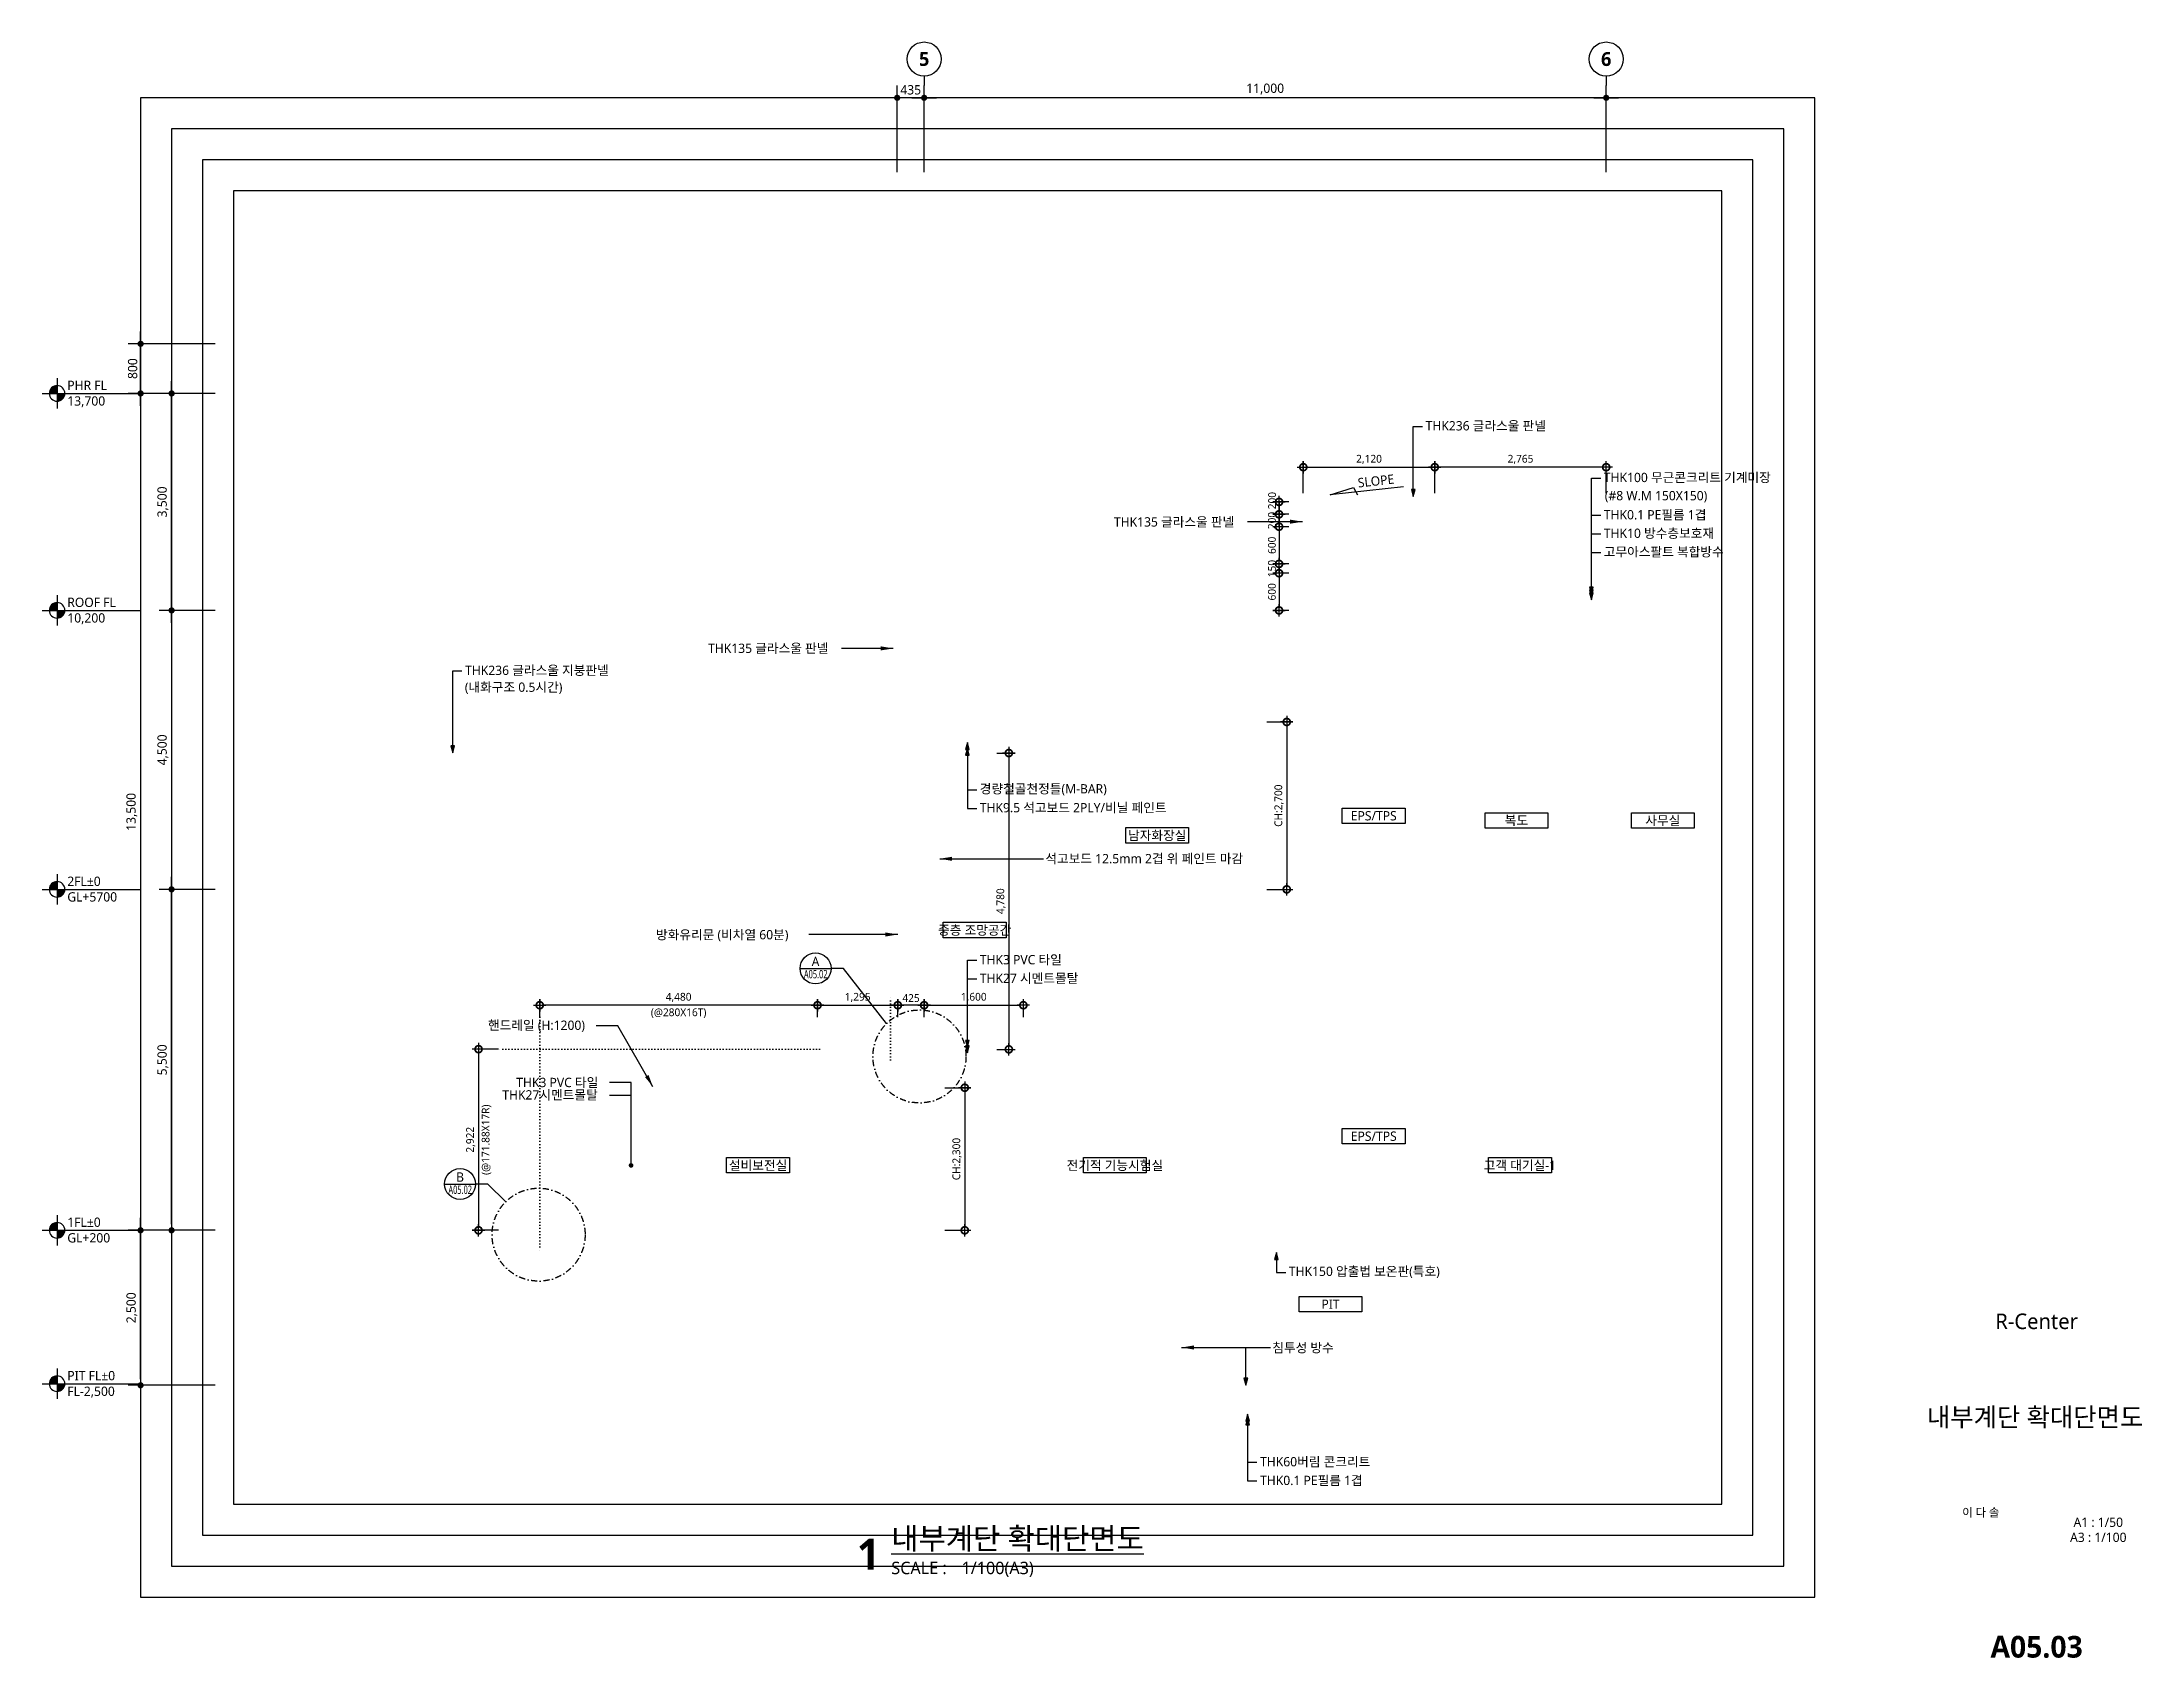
# Model space of a CAD drawing. Header units: millimetres. Extents: x 2325 to 124624, y 1250 to 28650.
# Drawn here: x 90756 to 124624, y 1469 to 27537 of the extents above; entities that cross this region are included whole.
import ezdxf
from ezdxf import colors
from ezdxf.entities.mleader import LeaderData, LeaderLine
from ezdxf.enums import TextEntityAlignment as Align
from ezdxf.math import Vec2, Vec3

# ---------------------------------------------------------------- set-up
doc = ezdxf.new("R2010")
doc.units = ezdxf.units.MM
doc.header["$LTSCALE"] = 200
doc.header["$PDMODE"] = 3
doc.linetypes.add('DASHDOT-GAUN', pattern=[10, 5, -2.5, 0, -2.5])
doc.linetypes.add('DOT-GAUN', pattern=[1.25, 0, -1.25])
doc.layers.get('Defpoints').update_dxf_attribs({"color": 137})
doc.layers.add('02Waste', color=171, linetype='Continuous', plot=False)
doc.layers.add('CEN-ETC', color=1, linetype='DOT-GAUN', plot=False)
for name, color, linetype in [('DIM', 7, 'Continuous'), ('DIM-INT', 7, 'Continuous'), ('SYM', 6, 'Continuous'), ('SYM-BUB', 3, 'Continuous'), ('SYM-LEAD', 6, 'Continuous'), ('SYM-LEVEL', 7, 'Continuous'), ('TAG', 6, 'Continuous'), ('TEXT', 3, 'Continuous'), ('TEXT-NOTE', 6, 'Continuous'), ('XR-SHEET$0$TITLE', 7, 'Continuous'), ('XR-SHEET$1$SHT', 5, 'Continuous'), ('XR-SHEET$1$TEXT', 3, 'Continuous')]:
    doc.layers.add(name, color=color, linetype=linetype)
doc.styles.add('XR-SHEET$0$굴림체(옥산)', font='malgun.ttf')
doc.styles.add('맑은고딕', font='malgun.ttf')
doc.styles.add('맑은고딕B', font='malgunbd.ttf')
doc.styles.add('스타일1', font='malgun.ttf')
doc.dimstyles.new('CJA-S-50', dxfattribs={"dimscale": 50, "dimtxt": 2.5, "dimasz": 1, "dimexe": 2, "dimexo": 3, "dimgap": 1, "dimtad": 1, "dimdec": 0, "dimzin": 1, "dimdsep": 46, "dimlunit": 6, "dimtxsty": '스타일1', "dimblk": 'GAUN-DOT', "dimcen": -2, "dimdle": 2, "dimclrd": 256, "dimclre": 256, "dimclrt": 3, "dimadec": 0, "dimazin": 0, "dimtfac": 1, "dimtdec": 0, "dimtix": 1, "dimtmove": 2, "dimatfit": 3, "dimldrblk": 'DOTSMALL', "dimfxl": 1, "dimtolj": 1, "dimtzin": 1, "dimarcsym": 0})
doc.dimstyles.new('DIM-QD 1', dxfattribs={"dimscale": 100, "dimtxt": 3, "dimasz": 1.5, "dimexe": 1, "dimexo": 0, "dimgap": 1, "dimtad": 1, "dimdec": 3, "dimdsep": 46, "dimlunit": 6, "dimtxsty": '스타일1', "dimblk1": 'ARCHTICK', "dimblk2": 'DOT', "dimsah": 1, "dimcen": 0, "dimclrd": 256, "dimclre": 256, "dimclrt": 3, "dimazin": 2, "dimtfac": 1, "dimtdec": 3, "dimtix": 1, "dimtmove": 2, "dimatfit": 3, "dimldrblk": 'DOT', "dimfxl": 1, "dimtolj": 1, "dimtzin": 0, "dimarcsym": 0})
doc.dimstyles.new('DIM-QD 2', dxfattribs={"dimscale": 100, "dimtxt": 3, "dimasz": 2, "dimexe": 1, "dimexo": 0, "dimgap": 1, "dimtad": 1, "dimdec": 3, "dimdsep": 46, "dimlunit": 6, "dimtxsty": '스타일1', "dimblk1": 'ARCHTICK', "dimblk2": 'DOT', "dimsah": 1, "dimcen": 0, "dimclrd": 256, "dimclre": 256, "dimclrt": 3, "dimazin": 2, "dimtfac": 1, "dimtdec": 3, "dimtix": 1, "dimtmove": 2, "dimatfit": 3, "dimfxl": 1, "dimtolj": 1, "dimtzin": 0, "dimarcsym": 0})
doc.dimstyles.new('GAUN-100', dxfattribs={"dimscale": 100, "dimtxt": 1.5, "dimasz": 1, "dimexe": 2, "dimexo": 3, "dimgap": 0.5, "dimtad": 1, "dimdec": 0, "dimzin": 1, "dimdsep": 46, "dimlunit": 6, "dimtxsty": '맑은고딕', "dimblk": 'CJDOT', "dimcen": 0.09, "dimdle": 1, "dimclrd": 256, "dimclre": 256, "dimclrt": 3, "dimadec": 0, "dimazin": 0, "dimtfac": 1, "dimtdec": 0, "dimtix": 1, "dimtmove": 2, "dimatfit": 3, "dimldrblk": 'CJDOT', "dimfxl": 1, "dimtolj": 1, "dimtzin": 1, "dimarcsym": 0})

msp = doc.modelspace()

# ---------------------------------------------------------------- texts
at = {"layer": 'TEXT', "color": 3, "style": '스타일1'}
for s, p in [('(#8 W.M 150X150)', (115960.5, 20144)), ('THK135 글라스울 판넬 ', (108043.7, 19720.7)), ('THK135 글라스울 판넬', (101497.9, 17681.9)), ('(내화구조 0.5시간)', (97575.3, 17054.7)), ('석고보드 12.5mm 2겹 위 페인트 마감', (106937.5, 14289.1)), ('방화유리문 (비차열 60분)', (100657.8, 13061.7)), ('핸드레일 (H:1200)', (97948, 11601.1)), ('THK3 PVC 타일', (98404.1, 10678)), ('THK27시멘트몰탈', (98179.4, 10478)), ('침투성 방수', (110596.8, 6399))]:
    msp.add_text(s, height=150, dxfattribs=at).set_placement(p)
at = {"layer": 'TEXT', "style": '스타일1'}
msp.add_text('R-Center', height=250, dxfattribs=at).set_placement((122925, 6900), align=Align.MIDDLE_CENTER)

# ---------------------------------------------------------------- blocks, each defined once
blk = doc.blocks.new('XR-SHEET$0$TITLE')
at = {"layer": 'XR-SHEET$0$TITLE', "true_color": 0x000000, "style": 'XR-SHEET$0$굴림체(옥산)'}
for tag, height, p in [('동명칭', 6, (776.77, -457.26)), ('SCALE-A1', 3, (797.5, -522)), ('SCALE-A3', 3, (797.5, -527)), ('DATA', 3, (797.5, -540))]:
    blk.add_attdef(tag, text='', height=height, dxfattribs=at).set_placement(p, align=Align.MIDDLE)
for tag, height, p in [('TITLE1', 6, (776.5, -479.4)), ('TITLE4', 6, (776.5, -484.39)), ('TITLE2', 6, (776.5, -489)), ('TITLE5', 6, (776.5, -493.99)), ('TITLE3', 6, (776.5, -498.7)), ('NAME-1', 3, (760.16, -517.5)), ('NAME-2', 3, (760.16, -526.5)), ('A0.00', 7, (776.5, -561))]:
    blk.add_attdef(tag, text='', height=height, dxfattribs=at).set_placement(p, align=Align.MIDDLE_CENTER)
blk = doc.blocks.new('dwgtitle')
at = {"layer": 'SYM', "color": 3, "style": '스타일1'}
blk.add_text('SCALE :', height=4, dxfattribs=at).set_placement((12.25, -1.4))
for tag, p, height in [('%%UTITLE', (12.25, 6.59), 7), ('1/100', (34.89, -1.4), 4)]:
    blk.add_attdef(tag, p, '', height=height, dxfattribs=at)
at = {"layer": 'SYM', "color": 6, "style": '맑은고딕B'}
blk.add_attdef('A', text='', height=10, dxfattribs=at).set_placement((4.89, 5), align=Align.MIDDLE)
blk = doc.blocks.new('NEW_BUB')
at = {"layer": 'SYM-BUB', "color": 6}
blk.add_line((0, 3), (0, 0), dxfattribs=at)
blk.add_circle((0, 8.5), 5.5, dxfattribs=at)
at = {"layer": 'SYM-BUB', "color": 3, "style": '맑은고딕B'}
blk.add_attdef('X', text='', height=4.5, dxfattribs=at).set_placement((0, 8.5), align=Align.MIDDLE)
blk = doc.blocks.new('CJDOT')
blk.add_line((-2, 0), (2, 0))
at = {"const_width": 0.5}
blk.add_lwpolyline([(-0.25, 0, 1), (0.25, 0, 1)], format="xyb", close=True, dxfattribs=at)
blk = doc.blocks.new('*D127')
at = {"layer": 'Defpoints', "color": 0, "transparency": 16777216}
for p in [(104983, 26637), (104983, 25137), (115983, 25137)]:
    blk.add_point(p, dxfattribs=at)
at = {"layer": 'DIM', "lineweight": -2, "transparency": 16777216}
for p, q in [((104983, 25437), (104983, 26837)), ((115983, 25437), (115983, 26837)), ((115883, 26637), (105083, 26637))]:
    blk.add_line(p, q, dxfattribs=at)
at = {"layer": 'DIM', "lineweight": -2, "transparency": 16777216, "xscale": 100, "yscale": 100, "zscale": 100, "rotation": 180}
blk.add_blockref('CJDOT', (104983, 26637), dxfattribs=at)
at = {"layer": 'DIM', "lineweight": -2, "transparency": 16777216, "xscale": 100, "yscale": 100, "zscale": 100}
blk.add_blockref('CJDOT', (115983, 26637), dxfattribs=at)
at = {"layer": 'DIM', "color": 3, "transparency": 16777216, "insert": (110483, 26778), "char_height": 150, "attachment_point": 5, "style": '맑은고딕'}
blk.add_mtext('\\A1;11,000', dxfattribs=at)
blk = doc.blocks.new('*D129')
at = {"layer": 'Defpoints', "color": 0, "transparency": 16777216}
for p in [(104548, 26637), (104548, 25137), (104983, 25137)]:
    blk.add_point(p, dxfattribs=at)
at = {"layer": 'DIM', "lineweight": -2, "transparency": 16777216}
for p, q in [((104548, 25437), (104548, 26837)), ((104983, 25437), (104983, 26837)), ((104883, 26637), (104648, 26637))]:
    blk.add_line(p, q, dxfattribs=at)
at = {"layer": 'DIM', "lineweight": -2, "transparency": 16777216, "xscale": 100, "yscale": 100, "zscale": 100, "rotation": 180}
blk.add_blockref('CJDOT', (104548, 26637), dxfattribs=at)
at = {"layer": 'DIM', "lineweight": -2, "transparency": 16777216, "xscale": 100, "yscale": 100, "zscale": 100}
blk.add_blockref('CJDOT', (104983, 26637), dxfattribs=at)
at = {"layer": 'DIM', "color": 3, "transparency": 16777216, "insert": (104766, 26765), "char_height": 150, "attachment_point": 5, "style": '맑은고딕'}
blk.add_mtext('\\A1;435', dxfattribs=at)
blk = doc.blocks.new('LEVEL1')
at = {"layer": 'SYM-LEVEL'}
h = blk.add_hatch(color=6, dxfattribs=at)
edge = h.paths.add_edge_path()
edge.add_ellipse((4.87, 0), major_axis=(1.77, 1.77), ratio=1, start_angle=405, end_angle=495)
edge.add_line((2.37, 0), (4.87, 0))
edge.add_line((4.87, 0), (4.87, 2.5))
edge = h.paths.add_edge_path()
edge.add_ellipse((4.87, 0), major_axis=(1.77, 1.77), ratio=1, start_angle=225, end_angle=315)
edge.add_line((7.37, 0), (4.87, 0))
edge.add_line((4.87, 0), (4.87, -2.5))
at = {"layer": 'SYM-LEVEL', "color": 6}
for p, q in [((0, 0), (9.74, 0)), ((4.87, 4.87), (4.87, -4.87)), ((9.07, 0), (31.8, 0))]:
    blk.add_line(p, q, dxfattribs=at)
blk.add_ellipse((4.87, 0), major_axis=(1.77, 1.77), ratio=1, start_param=5.497787, end_param=11.780972, dxfattribs=at)
at = {"layer": 'SYM-LEVEL', "color": 3, "style": '스타일1'}
for tag, p in [('1층-바닥마감', (8.16, 1.11)), ('EL-+100', (8.16, -3.93))]:
    blk.add_attdef(tag, p, '', height=3, dxfattribs=at)
blk = doc.blocks.new('*D130')
at = {"layer": 'Defpoints', "color": 0, "transparency": 16777216}
for p in [(93846, 21868), (92346, 8368), (93846, 8368)]:
    blk.add_point(p, dxfattribs=at)
at = {"layer": 'DIM', "lineweight": -2, "transparency": 16777216}
for p, q in [((93546, 21868), (92146, 21868)), ((92346, 21768), (92346, 8468)), ((93546, 8368), (92146, 8368))]:
    blk.add_line(p, q, dxfattribs=at)
at = {"layer": 'DIM', "lineweight": -2, "transparency": 16777216, "xscale": 100, "yscale": 100, "zscale": 100}
for p, rotation in [((92346, 21868), 90), ((92346, 8368), 270)]:
    blk.add_blockref('CJDOT', p, dxfattribs=dict(at, rotation=rotation))
at = {"layer": 'DIM', "color": 3, "transparency": 16777216, "insert": (92205, 15118), "char_height": 150, "attachment_point": 5, "rotation": 90, "style": '맑은고딕'}
blk.add_mtext('\\A1;13,500', dxfattribs=at)
blk = doc.blocks.new('*D131')
at = {"layer": 'Defpoints', "color": 0, "transparency": 16777216}
for p in [(92846, 21868), (93846, 21868), (93846, 18368)]:
    blk.add_point(p, dxfattribs=at)
at = {"layer": 'DIM', "lineweight": -2, "transparency": 16777216}
for p, q in [((93546, 21868), (92646, 21868)), ((92846, 18468), (92846, 21768)), ((93546, 18368), (92646, 18368))]:
    blk.add_line(p, q, dxfattribs=at)
at = {"layer": 'DIM', "lineweight": -2, "transparency": 16777216, "xscale": 100, "yscale": 100, "zscale": 100}
for p, rotation in [((92846, 21868), 90), ((92846, 18368), 270)]:
    blk.add_blockref('CJDOT', p, dxfattribs=dict(at, rotation=rotation))
at = {"layer": 'DIM', "color": 3, "transparency": 16777216, "insert": (92706, 20118), "char_height": 150, "attachment_point": 5, "rotation": 90, "style": '맑은고딕'}
blk.add_mtext('\\A1;3,500', dxfattribs=at)
blk = doc.blocks.new('*D132')
at = {"layer": 'Defpoints', "color": 0, "transparency": 16777216}
for p in [(93846, 18368), (92846, 13868), (93846, 13868)]:
    blk.add_point(p, dxfattribs=at)
at = {"layer": 'DIM', "lineweight": -2, "transparency": 16777216}
for p, q in [((93546, 18368), (92646, 18368)), ((92846, 18268), (92846, 13968)), ((93546, 13868), (92646, 13868))]:
    blk.add_line(p, q, dxfattribs=at)
at = {"layer": 'DIM', "lineweight": -2, "transparency": 16777216, "xscale": 100, "yscale": 100, "zscale": 100}
for p, rotation in [((92846, 18368), 90), ((92846, 13868), 270)]:
    blk.add_blockref('CJDOT', p, dxfattribs=dict(at, rotation=rotation))
at = {"layer": 'DIM', "color": 3, "transparency": 16777216, "insert": (92706, 16118), "char_height": 150, "attachment_point": 5, "rotation": 90, "style": '맑은고딕'}
blk.add_mtext('\\A1;4,500', dxfattribs=at)
blk = doc.blocks.new('*D133')
at = {"layer": 'Defpoints', "color": 0, "transparency": 16777216}
for p in [(92846, 13868), (93846, 13868), (93846, 8368)]:
    blk.add_point(p, dxfattribs=at)
at = {"layer": 'DIM', "lineweight": -2, "transparency": 16777216}
for p, q in [((93546, 13868), (92646, 13868)), ((92846, 8468), (92846, 13768)), ((93546, 8368), (92646, 8368))]:
    blk.add_line(p, q, dxfattribs=at)
at = {"layer": 'DIM', "lineweight": -2, "transparency": 16777216, "xscale": 100, "yscale": 100, "zscale": 100}
for p, rotation in [((92846, 13868), 90), ((92846, 8368), 270)]:
    blk.add_blockref('CJDOT', p, dxfattribs=dict(at, rotation=rotation))
at = {"layer": 'DIM', "color": 3, "transparency": 16777216, "insert": (92706, 11118), "char_height": 150, "attachment_point": 5, "rotation": 90, "style": '맑은고딕'}
blk.add_mtext('\\A1;5,500', dxfattribs=at)
blk = doc.blocks.new('*D134')
at = {"layer": 'Defpoints', "color": 0, "transparency": 16777216}
for p in [(92346, 8368), (93846, 8368), (93846, 5868)]:
    blk.add_point(p, dxfattribs=at)
at = {"layer": 'DIM', "lineweight": -2, "transparency": 16777216}
for p, q in [((93546, 8368), (92146, 8368)), ((92346, 5968), (92346, 8268)), ((93546, 5868), (92146, 5868))]:
    blk.add_line(p, q, dxfattribs=at)
at = {"layer": 'DIM', "lineweight": -2, "transparency": 16777216, "xscale": 100, "yscale": 100, "zscale": 100}
for p, rotation in [((92346, 8368), 90), ((92346, 5868), 270)]:
    blk.add_blockref('CJDOT', p, dxfattribs=dict(at, rotation=rotation))
at = {"layer": 'DIM', "color": 3, "transparency": 16777216, "insert": (92206, 7118), "char_height": 150, "attachment_point": 5, "rotation": 90, "style": '맑은고딕'}
blk.add_mtext('\\A1;2,500', dxfattribs=at)
blk = doc.blocks.new('*D135')
at = {"layer": 'Defpoints', "color": 0, "transparency": 16777216}
for p in [(92346, 22668), (93846, 22668), (93846, 21868)]:
    blk.add_point(p, dxfattribs=at)
at = {"layer": 'DIM', "lineweight": -2, "transparency": 16777216}
for p, q in [((93546, 22668), (92146, 22668)), ((92346, 21968), (92346, 22568)), ((93546, 21868), (92146, 21868))]:
    blk.add_line(p, q, dxfattribs=at)
at = {"layer": 'DIM', "lineweight": -2, "transparency": 16777216, "xscale": 100, "yscale": 100, "zscale": 100}
for p, rotation in [((92346, 22668), 90), ((92346, 21868), 270)]:
    blk.add_blockref('CJDOT', p, dxfattribs=dict(at, rotation=rotation))
at = {"layer": 'DIM', "color": 3, "transparency": 16777216, "insert": (92218, 22268), "char_height": 150, "attachment_point": 5, "rotation": 90, "style": '맑은고딕'}
blk.add_mtext('\\A1;800', dxfattribs=at)
blk = doc.blocks.new('GAUN-DOT')
at = {"linetype": 'ByBlock'}
for p, q in [((2, 0), (-2, 0)), ((0, -2), (0, 2))]:
    blk.add_line(p, q, dxfattribs=at)
at = {"const_width": 2.25}
blk.add_lwpolyline([(0, 0.28125, 1), (0, -0.28125, 1)], format="xyb", close=True, dxfattribs=at)
blk = doc.blocks.new('*D136')
at = {"layer": 'Defpoints', "color": 0, "transparency": 16777216}
for p in [(98783, 11999), (98783, 11658), (103263, 11658)]:
    blk.add_point(p, dxfattribs=at)
at = {"layer": 'DIM-INT', "lineweight": -2, "transparency": 16777216}
for p, q in [((98783, 11808), (98783, 12099)), ((103213, 11999), (98833, 11999)), ((103263, 11808), (103263, 12099))]:
    blk.add_line(p, q, dxfattribs=at)
at = {"layer": 'DIM-INT', "lineweight": -2, "transparency": 16777216, "xscale": 50, "yscale": 50, "zscale": 50, "rotation": 180}
blk.add_blockref('GAUN-DOT', (98783, 11999), dxfattribs=at)
at = {"layer": 'DIM-INT', "lineweight": -2, "transparency": 16777216, "xscale": 50, "yscale": 50, "zscale": 50}
blk.add_blockref('GAUN-DOT', (103263, 11999), dxfattribs=at)
at = {"layer": 'DIM-INT', "color": 3, "transparency": 16777216, "char_height": 125, "attachment_point": 5, "style": '스타일1'}
for s, insert in [('\\A1;4,480', (101023, 12124)), ('\\A1;(@280X16T)', (101023, 11871))]:
    blk.add_mtext(s, dxfattribs=dict(at, insert=insert))
blk = doc.blocks.new('_DotSmall')
at = {"color": 0, "linetype": 'ByBlock', "const_width": 0.5}
blk.add_lwpolyline([(-0.0625, 0, 1), (0.0625, 0, 1)], format="xyb", close=True, dxfattribs=at)
blk = doc.blocks.new('*D137')
at = {"layer": 'Defpoints', "color": 0, "transparency": 16777216}
for p in [(98267, 11290), (97796, 8368), (98267, 8368)]:
    blk.add_point(p, dxfattribs=at)
at = {"layer": 'DIM-INT', "lineweight": -2, "transparency": 16777216}
for p, q in [((98117, 11290), (97696, 11290)), ((97796, 11240), (97796, 8418)), ((98117, 8368), (97696, 8368))]:
    blk.add_line(p, q, dxfattribs=at)
at = {"layer": 'DIM-INT', "lineweight": -2, "transparency": 16777216, "xscale": 50, "yscale": 50, "zscale": 50}
for p, rotation in [((97796, 11290), 90), ((97796, 8368), 270)]:
    blk.add_blockref('GAUN-DOT', p, dxfattribs=dict(at, rotation=rotation))
at = {"layer": 'DIM-INT', "color": 3, "transparency": 16777216, "char_height": 125, "attachment_point": 5, "rotation": 90, "style": '스타일1'}
for s, insert in [('\\A1;(@171.88X17R)', (97924, 9829)), ('\\A1;2,922', (97671, 9829))]:
    blk.add_mtext(s, dxfattribs=dict(at, insert=insert))
blk = doc.blocks.new('*D138')
at = {"layer": 'Defpoints', "color": 0, "transparency": 16777216}
for p in [(105167, 10668), (105167, 8368), (105638, 8368)]:
    blk.add_point(p, dxfattribs=at)
at = {"layer": 'DIM-INT', "lineweight": -2, "transparency": 16777216}
for p, q in [((105317, 10668), (105738, 10668)), ((105638, 10618), (105638, 8418)), ((105317, 8368), (105738, 8368))]:
    blk.add_line(p, q, dxfattribs=at)
at = {"layer": 'DIM-INT', "lineweight": -2, "transparency": 16777216, "xscale": 50, "yscale": 50, "zscale": 50}
for p, rotation in [((105638, 10668), 90), ((105638, 8368), 270)]:
    blk.add_blockref('GAUN-DOT', p, dxfattribs=dict(at, rotation=rotation))
at = {"layer": 'DIM-INT', "color": 3, "transparency": 16777216, "insert": (105513, 9518), "char_height": 125, "attachment_point": 5, "rotation": 90, "style": '스타일1'}
blk.add_mtext('\\A1;CH:2,300', dxfattribs=at)
blk = doc.blocks.new('room-1')
at = {"layer": 'TEXT-NOTE', "color": 6}
for p, q in [((0, 5), (20.29, 5)), ((0, 0), (0, 5)), ((20.29, 0), (0, 0)), ((20.29, 5), (20.29, 0))]:
    blk.add_line(p, q, dxfattribs=at)
at = {"layer": 'TEXT-NOTE', "color": 3, "style": '스타일1'}
blk.add_attdef('실명', text='', height=3, dxfattribs=at).set_placement((10.15, 2.59), align=Align.MIDDLE)
blk = doc.blocks.new('CJA-AH')
at = {"layer": 'TAG'}
h = blk.add_hatch(color=256, dxfattribs=at)
h.dxf.hatch_style = 1
h.paths.add_polyline_path([(-0.75, -0.2), (0, 0), (-0.75, 0.2)])
blk.add_lwpolyline([(-0.75, -0.2), (0, 0), (-0.75, 0.2)], close=True, dxfattribs=at)
blk.add_lwpolyline([(0, 0), (-1, 0)], dxfattribs=at)
blk = doc.blocks.new('_ARCHTICK')
at = {"color": 0, "linetype": 'ByBlock', "const_width": 0.15}
blk.add_lwpolyline([(-0.5, -0.5), (0.5, 0.5)], dxfattribs=at)
blk = doc.blocks.new('_DOT')
at = {"color": 0, "linetype": 'ByBlock'}
blk.add_line((-0.5, 0), (-1, 0), dxfattribs=at)
at = {"color": 0, "linetype": 'ByBlock', "const_width": 0.5}
blk.add_lwpolyline([(-0.25, 0, 1), (0.25, 0, 1)], format="xyb", close=True, dxfattribs=at)
blk = doc.blocks.new('*D139')
at = {"layer": 'Defpoints', "color": 0, "transparency": 16777216}
for p in [(104558, 11999), (103263, 11658), (104558, 11658)]:
    blk.add_point(p, dxfattribs=at)
at = {"layer": 'DIM-INT', "lineweight": -2, "transparency": 16777216}
for p, q in [((103263, 11808), (103263, 12099)), ((103313, 11999), (104508, 11999)), ((104558, 11808), (104558, 12099))]:
    blk.add_line(p, q, dxfattribs=at)
at = {"layer": 'DIM-INT', "lineweight": -2, "transparency": 16777216, "xscale": 50, "yscale": 50, "zscale": 50, "rotation": 180}
blk.add_blockref('GAUN-DOT', (103263, 11999), dxfattribs=at)
at = {"layer": 'DIM-INT', "lineweight": -2, "transparency": 16777216, "xscale": 50, "yscale": 50, "zscale": 50}
blk.add_blockref('GAUN-DOT', (104558, 11999), dxfattribs=at)
at = {"layer": 'DIM-INT', "color": 3, "transparency": 16777216, "insert": (103911, 12124), "char_height": 125, "attachment_point": 5, "style": '스타일1'}
blk.add_mtext('\\A1;1,295', dxfattribs=at)
blk = doc.blocks.new('*D140')
at = {"layer": 'Defpoints', "color": 0, "transparency": 16777216}
for p in [(104558, 11999), (104558, 11658), (104983, 11658)]:
    blk.add_point(p, dxfattribs=at)
at = {"layer": 'DIM-INT', "lineweight": -2, "transparency": 16777216}
for p, q in [((104558, 11808), (104558, 12099)), ((104933, 11999), (104608, 11999)), ((104983, 11808), (104983, 12099))]:
    blk.add_line(p, q, dxfattribs=at)
at = {"layer": 'DIM-INT', "lineweight": -2, "transparency": 16777216, "xscale": 50, "yscale": 50, "zscale": 50, "rotation": 180}
blk.add_blockref('GAUN-DOT', (104558, 11999), dxfattribs=at)
at = {"layer": 'DIM-INT', "lineweight": -2, "transparency": 16777216, "xscale": 50, "yscale": 50, "zscale": 50}
blk.add_blockref('GAUN-DOT', (104983, 11999), dxfattribs=at)
at = {"layer": 'DIM-INT', "color": 3, "transparency": 16777216, "insert": (104771, 12114), "char_height": 125, "attachment_point": 5, "style": '스타일1'}
blk.add_mtext('\\A1;425', dxfattribs=at)
blk = doc.blocks.new('DET1')
at = {"layer": 'SYM', "color": 6}
blk.add_line((0, 0), (10, 0), dxfattribs=at)
blk.add_circle((5, 0), 5, dxfattribs=at)
at = {"layer": 'SYM', "color": 3, "style": '스타일1'}
blk.add_attdef('1', text='', height=3, dxfattribs=at).set_placement((5, 2.25), align=Align.MIDDLE)
at = {"layer": 'SYM', "color": 3, "style": '스타일1', "width": 0.84071}
blk.add_attdef('A2.01', text='', height=2.7, dxfattribs=at).set_placement((1.24, -3.19), (9.23, -3.19), align=Align.FIT)
blk = doc.blocks.new('*D141')
at = {"layer": 'Defpoints', "color": 0, "transparency": 16777216}
for p in [(106583, 11999), (104983, 11658), (106583, 11658)]:
    blk.add_point(p, dxfattribs=at)
at = {"layer": 'DIM-INT', "lineweight": -2, "transparency": 16777216}
for p, q in [((104983, 11808), (104983, 12099)), ((105033, 11999), (106533, 11999)), ((106583, 11808), (106583, 12099))]:
    blk.add_line(p, q, dxfattribs=at)
at = {"layer": 'DIM-INT', "lineweight": -2, "transparency": 16777216, "xscale": 50, "yscale": 50, "zscale": 50, "rotation": 180}
blk.add_blockref('GAUN-DOT', (104983, 11999), dxfattribs=at)
at = {"layer": 'DIM-INT', "lineweight": -2, "transparency": 16777216, "xscale": 50, "yscale": 50, "zscale": 50}
blk.add_blockref('GAUN-DOT', (106583, 11999), dxfattribs=at)
at = {"layer": 'DIM-INT', "color": 3, "transparency": 16777216, "insert": (105783, 12124), "char_height": 125, "attachment_point": 5, "style": '스타일1'}
blk.add_mtext('\\A1;1,600', dxfattribs=at)
blk = doc.blocks.new('*D142')
at = {"layer": 'Defpoints', "color": 0, "transparency": 16777216}
for p in [(106007, 16067), (106007, 11287), (106349, 11287)]:
    blk.add_point(p, dxfattribs=at)
at = {"layer": 'DIM-INT', "lineweight": -2, "transparency": 16777216}
for p, q in [((106157, 16067), (106449, 16067)), ((106349, 16017), (106349, 11337)), ((106157, 11287), (106449, 11287))]:
    blk.add_line(p, q, dxfattribs=at)
at = {"layer": 'DIM-INT', "lineweight": -2, "transparency": 16777216, "xscale": 50, "yscale": 50, "zscale": 50}
for p, rotation in [((106349, 16067), 90), ((106349, 11287), 270)]:
    blk.add_blockref('GAUN-DOT', p, dxfattribs=dict(at, rotation=rotation))
at = {"layer": 'DIM-INT', "color": 3, "transparency": 16777216, "insert": (106223, 13677), "char_height": 125, "attachment_point": 5, "rotation": 90, "style": '스타일1'}
blk.add_mtext('\\A1;4,780', dxfattribs=at)
blk = doc.blocks.new('*D143')
at = {"layer": 'Defpoints', "color": 0, "transparency": 16777216}
for p in [(110359, 16568), (110359, 13868), (110831, 13868)]:
    blk.add_point(p, dxfattribs=at)
at = {"layer": 'DIM-INT', "lineweight": -2, "transparency": 16777216}
for p, q in [((110509, 16568), (110931, 16568)), ((110831, 16518), (110831, 13918)), ((110509, 13868), (110931, 13868))]:
    blk.add_line(p, q, dxfattribs=at)
at = {"layer": 'DIM-INT', "lineweight": -2, "transparency": 16777216, "xscale": 50, "yscale": 50, "zscale": 50}
for p, rotation in [((110831, 16568), 90), ((110831, 13868), 270)]:
    blk.add_blockref('GAUN-DOT', p, dxfattribs=dict(at, rotation=rotation))
at = {"layer": 'DIM-INT', "color": 3, "transparency": 16777216, "insert": (110706, 15218), "char_height": 125, "attachment_point": 5, "rotation": 90, "style": '스타일1'}
blk.add_mtext('\\A1;CH:2,700', dxfattribs=at)
blk = doc.blocks.new('*D144')
at = {"layer": 'Defpoints', "color": 0, "transparency": 16777216}
for p in [(111013, 18968), (110707, 18368), (111013, 18368)]:
    blk.add_point(p, dxfattribs=at)
at = {"layer": 'DIM-INT', "lineweight": -2, "transparency": 16777216}
for p, q in [((110863, 18968), (110607, 18968)), ((110707, 18918), (110707, 18418)), ((110863, 18368), (110607, 18368))]:
    blk.add_line(p, q, dxfattribs=at)
at = {"layer": 'DIM-INT', "lineweight": -2, "transparency": 16777216, "xscale": 50, "yscale": 50, "zscale": 50}
for p, rotation in [((110707, 18968), 90), ((110707, 18368), 270)]:
    blk.add_blockref('GAUN-DOT', p, dxfattribs=dict(at, rotation=rotation))
at = {"layer": 'DIM-INT', "color": 3, "transparency": 16777216, "insert": (110592, 18668), "char_height": 125, "attachment_point": 5, "rotation": 90, "style": '스타일1'}
blk.add_mtext('\\A1;600', dxfattribs=at)
blk = doc.blocks.new('*D145')
at = {"layer": 'Defpoints', "color": 0, "transparency": 16777216}
for p in [(110707, 19118), (111013, 19118), (111013, 18968)]:
    blk.add_point(p, dxfattribs=at)
at = {"layer": 'DIM-INT', "lineweight": -2, "transparency": 16777216}
for p, q in [((110863, 19118), (110607, 19118)), ((110863, 18968), (110607, 18968)), ((110707, 19168), (110707, 19218)), ((110707, 18968), (110707, 19118)), ((110707, 18918), (110707, 18868))]:
    blk.add_line(p, q, dxfattribs=at)
at = {"layer": 'DIM-INT', "lineweight": -2, "transparency": 16777216, "xscale": 50, "yscale": 50, "zscale": 50}
for p, rotation in [((110707, 19118), 270), ((110707, 18968), 90)]:
    blk.add_blockref('GAUN-DOT', p, dxfattribs=dict(at, rotation=rotation))
at = {"layer": 'DIM-INT', "color": 3, "transparency": 16777216, "insert": (110592, 19043), "char_height": 125, "attachment_point": 5, "rotation": 90, "style": '스타일1'}
blk.add_mtext('\\A1;150', dxfattribs=at)
blk = doc.blocks.new('*D146')
at = {"layer": 'Defpoints', "color": 0, "transparency": 16777216}
for p in [(111013, 19718), (110707, 19118), (111013, 19118)]:
    blk.add_point(p, dxfattribs=at)
at = {"layer": 'DIM-INT', "lineweight": -2, "transparency": 16777216}
for p, q in [((110863, 19718), (110607, 19718)), ((110707, 19668), (110707, 19168)), ((110863, 19118), (110607, 19118))]:
    blk.add_line(p, q, dxfattribs=at)
at = {"layer": 'DIM-INT', "lineweight": -2, "transparency": 16777216, "xscale": 50, "yscale": 50, "zscale": 50}
for p, rotation in [((110707, 19718), 90), ((110707, 19118), 270)]:
    blk.add_blockref('GAUN-DOT', p, dxfattribs=dict(at, rotation=rotation))
at = {"layer": 'DIM-INT', "color": 3, "transparency": 16777216, "insert": (110592, 19418), "char_height": 125, "attachment_point": 5, "rotation": 90, "style": '스타일1'}
blk.add_mtext('\\A1;600', dxfattribs=at)
blk = doc.blocks.new('*D147')
at = {"layer": 'Defpoints', "color": 0, "transparency": 16777216}
for p in [(110707, 19918), (111013, 19918), (111013, 19718)]:
    blk.add_point(p, dxfattribs=at)
at = {"layer": 'DIM-INT', "lineweight": -2, "transparency": 16777216}
for p, q in [((110707, 19968), (110707, 20018)), ((110863, 19918), (110607, 19918)), ((110863, 19718), (110607, 19718)), ((110707, 19718), (110707, 19918)), ((110707, 19668), (110707, 19618))]:
    blk.add_line(p, q, dxfattribs=at)
at = {"layer": 'DIM-INT', "lineweight": -2, "transparency": 16777216, "xscale": 50, "yscale": 50, "zscale": 50}
for p, rotation in [((110707, 19918), 270), ((110707, 19718), 90)]:
    blk.add_blockref('GAUN-DOT', p, dxfattribs=dict(at, rotation=rotation))
at = {"layer": 'DIM-INT', "color": 3, "transparency": 16777216, "insert": (110592, 19818), "char_height": 125, "attachment_point": 5, "rotation": 90, "style": '스타일1'}
blk.add_mtext('\\A1;200', dxfattribs=at)
blk = doc.blocks.new('*D148')
at = {"layer": 'Defpoints', "color": 0, "transparency": 16777216}
for p in [(111013, 20118), (110707, 19918), (111013, 19918)]:
    blk.add_point(p, dxfattribs=at)
at = {"layer": 'DIM-INT', "lineweight": -2, "transparency": 16777216}
for p, q in [((110863, 20118), (110607, 20118)), ((110707, 20168), (110707, 20218)), ((110707, 20118), (110707, 19918)), ((110863, 19918), (110607, 19918)), ((110707, 19868), (110707, 19818))]:
    blk.add_line(p, q, dxfattribs=at)
at = {"layer": 'DIM-INT', "lineweight": -2, "transparency": 16777216, "xscale": 50, "yscale": 50, "zscale": 50}
for p, rotation in [((110707, 20118), 270), ((110707, 19918), 90)]:
    blk.add_blockref('GAUN-DOT', p, dxfattribs=dict(at, rotation=rotation))
at = {"layer": 'DIM-INT', "color": 3, "transparency": 16777216, "insert": (110595, 20139), "char_height": 125, "attachment_point": 5, "rotation": 90, "style": '스타일1'}
blk.add_mtext('\\A1;200', dxfattribs=at)
blk = doc.blocks.new('*D149')
at = {"layer": 'Defpoints', "color": 0, "transparency": 16777216}
for p in [(113218, 20678), (111098, 20110), (113218, 20110)]:
    blk.add_point(p, dxfattribs=at)
at = {"layer": 'DIM-INT', "lineweight": -2, "transparency": 16777216}
for p, q in [((111098, 20260), (111098, 20778)), ((111148, 20678), (113168, 20678)), ((113218, 20260), (113218, 20778))]:
    blk.add_line(p, q, dxfattribs=at)
at = {"layer": 'DIM-INT', "lineweight": -2, "transparency": 16777216, "xscale": 50, "yscale": 50, "zscale": 50, "rotation": 180}
blk.add_blockref('GAUN-DOT', (111098, 20678), dxfattribs=at)
at = {"layer": 'DIM-INT', "lineweight": -2, "transparency": 16777216, "xscale": 50, "yscale": 50, "zscale": 50}
blk.add_blockref('GAUN-DOT', (113218, 20678), dxfattribs=at)
at = {"layer": 'DIM-INT', "color": 3, "transparency": 16777216, "insert": (112158, 20803), "char_height": 125, "attachment_point": 5, "style": '스타일1'}
blk.add_mtext('\\A1;2,120', dxfattribs=at)
blk = doc.blocks.new('SLOPE1')
at = {"layer": 'SYM', "color": 6}
blk.add_lwpolyline([(2.53, 0), (-21.25, 0), (-13.49, 1.5), (-12.55, -1)], dxfattribs=at)
at = {"layer": 'SYM', "color": 3, "style": '스타일1'}
blk.add_attdef('SLOPE:1/100', (-11.99, 1.33), '', height=3, dxfattribs=at)
blk = doc.blocks.new('*D155')
at = {"layer": 'Defpoints', "color": 0, "transparency": 16777216}
for p in [(113218, 20678), (113218, 20110), (115983, 20110)]:
    blk.add_point(p, dxfattribs=at)
at = {"layer": 'DIM-INT', "lineweight": -2, "transparency": 16777216}
for p, q in [((113218, 20260), (113218, 20778)), ((115933, 20678), (113268, 20678)), ((115983, 20260), (115983, 20778))]:
    blk.add_line(p, q, dxfattribs=at)
at = {"layer": 'DIM-INT', "lineweight": -2, "transparency": 16777216, "xscale": 50, "yscale": 50, "zscale": 50, "rotation": 180}
blk.add_blockref('GAUN-DOT', (113218, 20678), dxfattribs=at)
at = {"layer": 'DIM-INT', "lineweight": -2, "transparency": 16777216, "xscale": 50, "yscale": 50, "zscale": 50}
blk.add_blockref('GAUN-DOT', (115983, 20678), dxfattribs=at)
at = {"layer": 'DIM-INT', "color": 3, "transparency": 16777216, "insert": (114601, 20803), "char_height": 125, "attachment_point": 5, "style": '스타일1'}
blk.add_mtext('\\A1;2,765', dxfattribs=at)

# ---------------------------------------------------------------- dimensions: what is measured, and where the dimension line sits
at = {"layer": 'DIM'}
for base, p1, p2, angle, picture, middle in [((104548.3, 26637.2), (104983.3, 25137.2), (104548.3, 25137.2), 0, '*D129', (104765.8, 26764.7)), ((92345.7, 22668.1), (93845.7, 21868.1), (93845.7, 22668.1), 270, '*D135', (92218.2, 22268.1)), ((92345.7, 8368.1), (93845.7, 21868.1), (93845.7, 8368.1), 90, '*D130', (92205.3, 15118.1)), ((92845.7, 21868.1), (93845.7, 18368.1), (93845.7, 21868.1), 270, '*D131', (92705.7, 20118.1)), ((92845.7, 13868.1), (93845.7, 18368.1), (93845.7, 13868.1), 90, '*D132', (92705.7, 16118.1)), ((92845.7, 13868.1), (93845.7, 8368.1), (93845.7, 13868.1), 270, '*D133', (92705.7, 11118.1)), ((92345.7, 8368.1), (93845.7, 5868.1), (93845.7, 8368.1), 270, '*D134', (92205.7, 7118.1))]:
    dim = msp.add_linear_dim(base=base, p1=p1, p2=p2, angle=angle, dimstyle='GAUN-100', dxfattribs=at)
    dim.commit()
    dim.dimension.update_dxf_attribs({"geometry": picture, "text_midpoint": middle})
dim = msp.add_linear_dim(base=(104983.3, 26637.2), p1=(115983.3, 25137.2), p2=(104983.3, 25137.2), dimstyle='GAUN-100', dxfattribs=at)
dim.commit()
dim.dimension.update_dxf_attribs({"geometry": '*D127', "text_midpoint": (110483.3, 26777.7)})
at = {"layer": 'DIM-INT'}
dim = msp.add_linear_dim(base=(113218.3, 20677.6), p1=(111098.3, 20109.6), p2=(113218.3, 20109.6), dimstyle='CJA-S-50', dxfattribs=at)
dim.commit()
dim.dimension.update_dxf_attribs({"geometry": '*D149', "text_midpoint": (112158.3, 20803)})
for base, p1, p2, angle, picture, middle in [((113218.3, 20677.6), (115983.3, 20109.6), (113218.3, 20109.6), 180, '*D155', (114600.8, 20802.7)), ((110706.7, 19918.1), (111013.3, 19718.1), (111013.3, 19918.1), 270, '*D147', (110592.1, 19818.1)), ((110706.7, 19118.1), (111013.3, 19718.1), (111013.3, 19118.1), 90, '*D146', (110592.1, 19418.1)), ((110706.7, 19118.1), (111013.3, 18968.1), (111013.3, 19118.1), 270, '*D145', (110591.7, 19043.1)), ((110706.7, 18368.1), (111013.3, 18968.1), (111013.3, 18368.1), 90, '*D144', (110592.1, 18668.1)), ((106348.6, 11287), (106007.3, 16067.1), (106007.3, 11287), 90, '*D142', (106223.5, 13677.1)), ((104558.3, 11998.9), (103263.3, 11657.7), (104558.3, 11657.7), 180, '*D139', (103910.8, 12124.3)), ((104558.3, 11998.9), (104983.3, 11657.7), (104558.3, 11657.7), 0, '*D140', (104770.8, 12113.5)), ((106583.3, 11998.9), (104983.3, 11657.7), (106583.3, 11657.7), 180, '*D141', (105783.3, 12124.3))]:
    dim = msp.add_linear_dim(base=base, p1=p1, p2=p2, angle=angle, dimstyle='CJA-S-50', dxfattribs=at)
    dim.commit()
    dim.dimension.update_dxf_attribs({"geometry": picture, "text_midpoint": middle})
dim = msp.add_linear_dim(base=(110706.7, 19918.1), p1=(111013.3, 20118.1), p2=(111013.3, 19918.1), angle=90, dimstyle='CJA-S-50', dxfattribs=at)
dim.commit()
dim.dimension.update_dxf_attribs({"geometry": '*D148', "text_midpoint": (110595.4, 20138.5), "dimtype": 160})
for base, p1, p2, text, picture, middle in [((110830.7, 13868.1), (110359.3, 16568.1), (110359.3, 13868.1), 'CH:<>', '*D143', (110705.6, 15218.1)), ((97796.1, 8368.1), (98267.5, 11290), (98267.5, 8368.1), '<>\\X(@171.88X17R)', '*D137', (97796.1, 9829.1)), ((105638.1, 8368.1), (105166.7, 10668.1), (105166.7, 8368.1), 'CH:<>', '*D138', (105513, 9518.1))]:
    dim = msp.add_linear_dim(base=base, p1=p1, p2=p2, angle=90, text=text, dimstyle='CJA-S-50', dxfattribs=at)
    dim.commit()
    dim.dimension.update_dxf_attribs({"geometry": picture, "text_midpoint": middle})
dim = msp.add_linear_dim(base=(98783.3, 11998.9), p1=(103263.3, 11657.7), p2=(98783.3, 11657.7), text='<>\\X(@280X16T)', dimstyle='CJA-S-50', dxfattribs=at)
dim.commit()
dim.dimension.update_dxf_attribs({"geometry": '*D136', "text_midpoint": (101023.3, 11998.9)})

# ---------------------------------------------------------------- linework, layer by layer
at = {"layer": '02Waste'}
for points in [[(92345.7, 2451.1), (119345.4, 2451.1), (119345.4, 26637.2), (92345.7, 26637.2)], [(92845.7, 2951.1), (118845.4, 2951.1), (118845.4, 26137.2), (92845.7, 26137.2)], [(93345.7, 3451.1), (118345.4, 3451.1), (118345.4, 25637.2), (93345.7, 25637.2)], [(93845.7, 3951.1), (117845.4, 3951.1), (117845.4, 25137.2), (93845.7, 25137.2)]]:
    msp.add_lwpolyline(points, close=True, dxfattribs=at)
at = {"layer": 'CEN-ETC', "ltscale": 0.2}
for p, q in [((104441, 11118.1), (104441, 12135.7)), ((98783.3, 11807.7), (98783.3, 8012.1)), ((103296.5, 11290), (98117.5, 11290))]:
    msp.add_line(p, q, dxfattribs=at)
at = {"layer": 'SYM', "color": 6}
for points in [[(104377.2, 11703.1), (103681.3, 12592.2), (103481.3, 12592.2)], [(98234.5, 8828.2), (97947.9, 9114.9), (97747.9, 9114.9)]]:
    msp.add_lwpolyline(points, dxfattribs=at)
at = {"layer": 'SYM', "color": 3, "linetype": 'DASHDOT-GAUN', "ltscale": 0.1}
for centre in [(104907.5, 11172.8), (98764.8, 8297.8)]:
    msp.add_circle(centre, 750, dxfattribs=at)
at = {"layer": 'SYM-LEAD'}
msp.add_line((99905.8, 10549.7), (100255.8, 10549.7), dxfattribs=at)

# ---------------------------------------------------------------- block references
ref = msp.add_blockref('DET1', (102981.3, 12592.2), dxfattribs=dict(xscale=50.00000000004174, yscale=50.00000000004174, zscale=50.00000000004174))
ref.add_attrib('A2.01', 'A05.02', dxfattribs={"layer": 'SYM', "color": 3, "height": 135, "style": '스타일1', "width": 0.658498}).set_placement((103043.6, 12432.7), (103424.5, 12432.7), align=Align.FIT)
ref.add_attrib('1', 'A', dxfattribs={"layer": 'SYM', "color": 3, "height": 150, "style": '스타일1'}).set_placement((103231.3, 12704.7), align=Align.MIDDLE)
ref = msp.add_blockref('DET1', (97247.9, 9114.9), dxfattribs=dict(xscale=50.00000000004174, yscale=50.00000000004174, zscale=50.00000000004174))
ref.add_attrib('A2.01', 'A05.02', dxfattribs={"layer": 'SYM', "color": 3, "height": 135, "style": '스타일1', "width": 0.658498}).set_placement((97310.1, 8955.4), (97691, 8955.4), align=Align.FIT)
ref.add_attrib('1', 'B', dxfattribs={"layer": 'SYM', "color": 3, "height": 150, "style": '스타일1'}).set_placement((97497.9, 9227.4), align=Align.MIDDLE)
at = {"layer": 'SYM', "xscale": 50.00000000004174, "yscale": 50.00000000004174, "zscale": 50.00000000004174, "rotation": 6.340192123516328}
msp.add_blockref('SLOPE1', (112588.6, 20349.9), dxfattribs=at).add_auto_attribs({'SLOPE:1/100': 'SLOPE'})
at = {"layer": 'SYM', "xscale": 50.00000000004174, "yscale": 50.00000000004174, "zscale": 50.00000000004174}
msp.add_blockref('dwgtitle', (103841.2, 2891.6), dxfattribs=at).add_auto_attribs({'%%UTITLE': '%%u내부계단 확대단면도', '1/100': '1/100(A3)', 'A': '1'})
at = {"layer": 'SYM-BUB', "xscale": 50.00000000004174, "yscale": 50.00000000004174, "zscale": 50.00000000004174}
for p, values in [((104983.3, 26837.2), {'X': '5'}), ((115983.3, 26837.2), {'X': '6'})]:
    msp.add_blockref('NEW_BUB', p, dxfattribs=at).add_auto_attribs(values)
at = {"layer": 'SYM-LEVEL', "xscale": 50.00000000004174, "yscale": 50.00000000004174, "zscale": 50.00000000004174}
for p, values in [((90755.7, 21868.1), {'EL-+100': '13,700', '1층-바닥마감': 'PHR FL'}), ((90755.7, 18368.1), {'EL-+100': '10,200', '1층-바닥마감': 'ROOF FL'}), ((90755.7, 13868.1), {'EL-+100': 'GL+5700', '1층-바닥마감': '2FL±0'}), ((90755.7, 8368.1), {'EL-+100': 'GL+200', '1층-바닥마감': '1FL±0'}), ((90755.7, 5893.1), {'EL-+100': 'FL-2,500', '1층-바닥마감': 'PIT FL±0'})]:
    msp.add_blockref('LEVEL1', p, dxfattribs=at).add_auto_attribs(values)
at = {"layer": 'TEXT'}
ref = msp.add_blockref('XR-SHEET$0$TITLE', (84100, 0), dxfattribs=dict(at, xscale=50, yscale=50, zscale=50))
ref.add_attrib('TITLE2', '내부계단 확대단면도', dxfattribs={"layer": 'XR-SHEET$1$SHT', "color": 4, "true_color": 0x000004, "height": 300, "style": '맑은고딕B'}).set_placement((122900, 5354.3), align=Align.MIDDLE_CENTER)
ref.add_attrib('NAME-1', '이 다 솔', dxfattribs={"layer": 'XR-SHEET$1$TEXT', "color": 3, "true_color": 0x000003, "height": 135, "style": '스타일1'}).set_placement((121725, 3816.6, 688.6), align=Align.MIDDLE_LEFT)
ref.add_attrib('SCALE-A1', 'A1 : 1/50', dxfattribs={"layer": 'XR-SHEET$1$SHT', "color": 3, "true_color": 0x000003, "height": 150, "style": '스타일1'}).set_placement((123919.6, 3658.6), align=Align.MIDDLE_CENTER)
ref.add_attrib('SCALE-A3', 'A3 : 1/100', dxfattribs={"layer": 'XR-SHEET$1$SHT', "color": 3, "true_color": 0x000003, "height": 150, "style": '스타일1'}).set_placement((123919.6, 3415.4), align=Align.MIDDLE_CENTER)
ref.add_attrib('A0.00', 'A05.03', dxfattribs={"layer": 'XR-SHEET$1$SHT', "color": 4, "true_color": 0x000004, "height": 350, "style": '맑은고딕B'}).set_placement((122925, 1650), align=Align.MIDDLE_CENTER)
at = {"layer": 'TEXT-NOTE'}
ref = msp.add_blockref('room-1', (111727, 14930.2), dxfattribs=dict(at, xscale=50.00000000004174, yscale=50.00000000004174, zscale=50.00000000004174))
ref.add_attrib('실명', 'EPS/TPS', dxfattribs={"color": 3, "height": 150, "style": '스타일1'}).set_placement((112234.3, 15055.2), align=Align.MIDDLE)
ref = msp.add_blockref('room-1', (114029, 14855.1), dxfattribs=dict(at, xscale=50.00000000004174, yscale=50.00000000004174, zscale=50.00000000004174))
ref.add_attrib('실명', '복도', dxfattribs={"color": 3, "height": 150, "style": '스타일1'}).set_placement((114536.3, 14980.1), align=Align.MIDDLE)
ref = msp.add_blockref('room-1', (116389.1, 14855.1), dxfattribs=dict(at, xscale=50.00000000004174, yscale=50.00000000004174, zscale=50.00000000004174))
ref.add_attrib('실명', '사무실', dxfattribs={"color": 3, "height": 150, "style": '스타일1'}).set_placement((116896.4, 14980.1), align=Align.MIDDLE)
ref = msp.add_blockref('room-1', (108234.2, 14614.8), dxfattribs=dict(at, xscale=50.00000000004174, yscale=50.00000000004174, zscale=50.00000000004174))
ref.add_attrib('실명', '남자화장실', dxfattribs={"color": 3, "height": 150, "style": '스타일1'}).set_placement((108741.6, 14739.8), align=Align.MIDDLE)
ref = msp.add_blockref('room-1', (105291.1, 13087.3), dxfattribs=dict(at, xscale=50.00000000004174, yscale=50.00000000004174, zscale=50.00000000004174))
ref.add_attrib('실명', '중층 조망공간', dxfattribs={"color": 3, "height": 150, "style": '스타일1'}).set_placement((105798.5, 13212.3), align=Align.MIDDLE)
ref = msp.add_blockref('room-1', (111727, 9761.2), dxfattribs=dict(at, xscale=50.00000000004174, yscale=50.00000000004174, zscale=50.00000000004174))
ref.add_attrib('실명', 'EPS/TPS', dxfattribs={"color": 3, "height": 150, "style": '스타일1'}).set_placement((112234.3, 9886.2), align=Align.MIDDLE)
ref = msp.add_blockref('room-1', (101796.7, 9292.7), dxfattribs=dict(at, xscale=50.00000000004174, yscale=50.00000000004174, zscale=50.00000000004174))
ref.add_attrib('실명', '설비보전실', dxfattribs={"color": 3, "height": 150, "style": '스타일1'}).set_placement((102304.1, 9417.7), align=Align.MIDDLE)
ref = msp.add_blockref('room-1', (107551.8, 9292.7), dxfattribs=dict(at, xscale=50.00000000004174, yscale=50.00000000004174, zscale=50.00000000004174))
ref.add_attrib('실명', '전기적 기능시험실', dxfattribs={"color": 3, "height": 150, "style": '스타일1'}).set_placement((108059.1, 9417.7), align=Align.MIDDLE)
ref = msp.add_blockref('room-1', (114084.3, 9292.7), dxfattribs=dict(at, xscale=50.00000000004174, yscale=50.00000000004174, zscale=50.00000000004174))
ref.add_attrib('실명', '고객 대기실-1', dxfattribs={"color": 3, "height": 150, "style": '스타일1'}).set_placement((114591.7, 9417.7), align=Align.MIDDLE)
ref = msp.add_blockref('room-1', (111029.4, 7051.5), dxfattribs=dict(at, xscale=50.00000000004174, yscale=50.00000000004174, zscale=50.00000000004174))
ref.add_attrib('실명', 'PIT', dxfattribs={"color": 3, "height": 150, "style": '스타일1'}).set_placement((111536.7, 7176.5), align=Align.MIDDLE)

msp.set_redraw_order([(e.dxf.handle, doc.entitydb.next_handle()) for e in msp.query("TEXT MTEXT ATTDEF DIMENSION ARC_DIMENSION")])  # texts and dimensions are drawn at this point

# ---------------------------------------------------------------- leaders
at = {"layer": 'SYM-LEAD'}
for points in [[(111084.9, 19799.1), (110235.5, 19799.1), (110197.5, 19799.1)], [(104483.3, 17754.9), (103689.6, 17754.9), (103651.6, 17754.9)], [(105233.3, 14361.1), (106868.9, 14361.1), (106907, 14361.1)], [(104558.3, 13140.1), (103162.8, 13140.1), (103124.8, 13140.1)], [(100609.3, 10684.2), (100041.3, 11667.8), (99691.3, 11667.8)], [(109133.3, 6477.4), (110528.8, 6477.4), (110566.9, 6477.4)]]:
    msp.add_leader(points, dimstyle='DIM-QD 2', dxfattribs=at)
msp.add_leader([(100255.8, 9415), (100255.8, 10749.7), (99905.8, 10749.7)], dimstyle='DIM-QD 1', override={"dimscale": 50, "dimasz": 1.5, "dimtad": 0, "dimclrd": 6, "dimldrblk": 'DOT'}, dxfattribs=at)
at = {"layer": 'TAG', "color": 3}
ml = msp.add_multileader_mtext('Standard', dxfattribs=at)
ml.set_content('THK236 글라스울 판넬', color=3, style='맑은고딕')
ml.set_leader_properties(color=6)
ml.set_arrow_properties(name='CJA-AH')
ml.build(insert=Vec2(0, 0))
ml.multileader.update_dxf_attribs({"dogleg_length": 3, "arrow_head_size": 150})
ctx = ml.context
ctx.base_point, ctx.char_height, ctx.arrow_head_size, ctx.landing_gap_size, ctx.plane_origin = Vec3(113020.6, 21337), 150, 150, 50, Vec3(113495.2, 18485.4)
notes = []
notes.append((ctx, [(0, (1, 1, 0), (112870.6, 21337), (1, 0), 150, [(0, [(112870.6, 20203.8)], 0, [])])]))
ctx.mtext.insert, ctx.mtext.flow_direction = Vec3(113070.6, 21421.2), 5
ml = msp.add_multileader_mtext('Standard', dxfattribs=at)
ml.set_content('THK100 무근콘크리트 기계미장', color=3, style='맑은고딕')
ml.set_leader_properties(color=6)
ml.set_arrow_properties(name='CJA-AH')
ml.build(insert=Vec2(0, 0))
ml.multileader.update_dxf_attribs({"dogleg_length": 3, "arrow_head_size": 150})
ctx = ml.context
ctx.base_point, ctx.char_height, ctx.arrow_head_size, ctx.landing_gap_size, ctx.plane_origin = Vec3(115894.8, 20503.4), 150, 150, 50, Vec3(116369.5, 16900.2)
notes.append((ctx, [(0, (1, 1, 0), (115744.8, 20503.4), (1, 0), 150, [(0, [(115744.8, 18584.7)], 0, [])])]))
ctx.mtext.insert, ctx.mtext.flow_direction = Vec3(115944.8, 20587.6), 5
ml = msp.add_multileader_mtext('Standard', dxfattribs=at)
ml.set_content('THK0.1 PE필름 1겹', color=3, style='맑은고딕')
ml.set_leader_properties(color=6)
ml.set_arrow_properties(name='CJA-AH')
ml.build(insert=Vec2(0, 0))
ml.multileader.update_dxf_attribs({"dogleg_length": 3, "arrow_head_size": 150})
ctx = ml.context
ctx.base_point, ctx.char_height, ctx.arrow_head_size, ctx.landing_gap_size, ctx.plane_origin = Vec3(115894.8, 19903.4), 150, 150, 50, Vec3(116369.5, 16650.2)
notes.append((ctx, [(0, (1, 1, 0), (115744.8, 19903.4), (1, 0), 150, [(0, [(115744.8, 18630.8)], 0, [])])]))
ctx.mtext.insert, ctx.mtext.flow_direction = Vec3(115944.8, 19986.3), 5
ml = msp.add_multileader_mtext('Standard', dxfattribs=at)
ml.set_content('THK10 방수층보호재', color=3, style='맑은고딕')
ml.set_leader_properties(color=6)
ml.set_arrow_properties(name='CJA-AH')
ml.build(insert=Vec2(0, 0))
ml.multileader.update_dxf_attribs({"dogleg_length": 3, "arrow_head_size": 150})
ctx = ml.context
ctx.base_point, ctx.char_height, ctx.arrow_head_size, ctx.landing_gap_size, ctx.plane_origin = Vec3(115894.8, 19603.4), 150, 150, 50, Vec3(116369.5, 16350.2)
notes.append((ctx, [(0, (1, 1, 0), (115744.8, 19603.4), (1, 0), 150, [(0, [(115744.8, 18630.8)], 0, [])])]))
ctx.mtext.insert, ctx.mtext.flow_direction = Vec3(115944.8, 19687.6), 5
ml = msp.add_multileader_mtext('Standard', dxfattribs=at)
ml.set_content('고무아스팔트 복합방수', color=3, style='맑은고딕')
ml.set_leader_properties(color=6)
ml.set_arrow_properties(name='CJA-AH')
ml.build(insert=Vec2(0, 0))
ml.multileader.update_dxf_attribs({"dogleg_length": 3, "arrow_head_size": 150})
ctx = ml.context
ctx.base_point, ctx.char_height, ctx.arrow_head_size, ctx.landing_gap_size, ctx.plane_origin = Vec3(115894.8, 19303.4), 150, 150, 50, Vec3(116369.5, 16100.2)
notes.append((ctx, [(0, (1, 1, 0), (115744.8, 19303.4), (1, 0), 150, [(0, [(115744.8, 18540.6)], 0, [])])]))
ctx.mtext.insert, ctx.mtext.flow_direction = Vec3(115944.8, 19387.6), 5
ml = msp.add_multileader_mtext('Standard', dxfattribs=at)
ml.set_content('THK236 글라스울 지붕판넬', color=3, style='맑은고딕')
ml.set_leader_properties(color=6)
ml.set_arrow_properties(name='CJA-AH')
ml.build(insert=Vec2(0, 0))
ml.multileader.update_dxf_attribs({"dogleg_length": 3, "arrow_head_size": 150})
ctx = ml.context
ctx.base_point, ctx.char_height, ctx.arrow_head_size, ctx.landing_gap_size, ctx.plane_origin = Vec3(97529.1, 17392.1), 150, 150, 50, Vec3(98003.7, 14113)
notes.append((ctx, [(0, (1, 1, 0), (97379.1, 17392.1), (1, 0), 150, [(0, [(97379.1, 16069.1)], 0, [])])]))
ctx.mtext.insert, ctx.mtext.flow_direction = Vec3(97579.1, 17476.3), 5
ml = msp.add_multileader_mtext('Standard', dxfattribs=at)
ml.set_content('경량철골천정틀(M-BAR)', color=3, style='맑은고딕')
ml.set_leader_properties(color=6)
ml.set_arrow_properties(name='CJA-AH')
ml.build(insert=Vec2(0, 0))
ml.multileader.update_dxf_attribs({"dogleg_length": 3, "arrow_head_size": 150})
ctx = ml.context
ctx.base_point, ctx.char_height, ctx.arrow_head_size, ctx.landing_gap_size, ctx.plane_origin = Vec3(105830.1, 15473.3), 150, 150, 50, Vec3(106304.8, 18676.6)
notes.append((ctx, [(0, (1, 1, 0), (105680.1, 15473.3), (1, 0), 150, [(0, [(105680.1, 16236.2)], 0, [])])]))
ctx.mtext.insert, ctx.mtext.flow_direction = Vec3(105880.1, 15565.3), 5
ml = msp.add_multileader_mtext('Standard', dxfattribs=at)
ml.set_content('THK9.5 석고보드 2PLY/비닐 페인트', color=3, style='맑은고딕')
ml.set_leader_properties(color=6)
ml.set_arrow_properties(name='CJA-AH')
ml.build(insert=Vec2(0, 0))
ml.multileader.update_dxf_attribs({"dogleg_length": 3, "arrow_head_size": 150})
ctx = ml.context
ctx.base_point, ctx.char_height, ctx.arrow_head_size, ctx.landing_gap_size, ctx.plane_origin = Vec3(105830.1, 15173.3), 150, 150, 50, Vec3(106304.8, 18426.6)
notes.append((ctx, [(0, (1, 1, 0), (105680.1, 15173.3), (1, 0), 150, [(0, [(105680.1, 16145.9)], 0, [])])]))
ctx.mtext.insert, ctx.mtext.flow_direction = Vec3(105880.1, 15260.8), 5
ml = msp.add_multileader_mtext('Standard', dxfattribs=at)
ml.set_content('THK3 PVC 타일', color=3, style='맑은고딕')
ml.set_leader_properties(color=6)
ml.set_arrow_properties(name='CJA-AH')
ml.build(insert=Vec2(0, 0))
ml.multileader.update_dxf_attribs({"dogleg_length": 3, "arrow_head_size": 150})
ctx = ml.context
ctx.base_point, ctx.char_height, ctx.arrow_head_size, ctx.landing_gap_size, ctx.plane_origin = Vec3(105830.1, 12724.4), 150, 150, 50, Vec3(106304.8, 9471.2)
notes.append((ctx, [(0, (1, 1, 0), (105680.1, 12724.4), (1, 0), 150, [(0, [(105680.1, 11319.7)], 0, [])])]))
ctx.mtext.insert, ctx.mtext.flow_direction = Vec3(105880.1, 12808.6), 5
ml = msp.add_multileader_mtext('Standard', dxfattribs=at)
ml.set_content('THK27 시멘트몰탈 ', color=3, style='맑은고딕')
ml.set_leader_properties(color=6)
ml.set_arrow_properties(name='CJA-AH')
ml.build(insert=Vec2(0, 0))
ml.multileader.update_dxf_attribs({"dogleg_length": 3, "arrow_head_size": 150})
ctx = ml.context
ctx.base_point, ctx.char_height, ctx.arrow_head_size, ctx.landing_gap_size, ctx.plane_origin = Vec3(105830.1, 12424.4), 150, 150, 50, Vec3(106304.8, 9221.2)
notes.append((ctx, [(0, (1, 1, 0), (105680.1, 12424.4), (1, 0), 150, [(0, [(105680.1, 11229.4)], 0, [])])]))
ctx.mtext.insert, ctx.mtext.flow_direction = Vec3(105880.1, 12508.6), 5
ml = msp.add_multileader_mtext('Standard', dxfattribs=at)
ml.set_content('THK150 압출법 보온판(특호)', color=3, style='맑은고딕')
ml.set_leader_properties(color=6)
ml.set_arrow_properties(name='CJA-AH')
ml.build(insert=Vec2(0, 0))
ml.multileader.update_dxf_attribs({"dogleg_length": 3, "arrow_head_size": 150})
ctx = ml.context
ctx.base_point, ctx.char_height, ctx.arrow_head_size, ctx.landing_gap_size, ctx.plane_origin = Vec3(110815.2, 7689.4), 150, 150, 50, Vec3(111289.9, 10715.5)
notes.append((ctx, [(0, (1, 1, 0), (110665.2, 7689.4), (1, 0), 150, [(0, [(110665.2, 8011.4)], 0, [])])]))
ctx.mtext.insert, ctx.mtext.flow_direction = Vec3(110865.2, 7781.4), 5
ml = msp.add_multileader_mtext('Standard', dxfattribs=at)
ml.set_content(' ', color=3, style='맑은고딕')
ml.set_leader_properties(color=6)
ml.set_arrow_properties(name='CJA-AH')
ml.build(insert=Vec2(0, 0))
ml.multileader.update_dxf_attribs({"dogleg_length": 3, "arrow_head_size": 150})
ctx = ml.context
ctx.base_point, ctx.char_height, ctx.arrow_head_size, ctx.landing_gap_size, ctx.plane_origin = Vec3(110320.7, 6477.4), 150, 150, 50, Vec3(110795.4, 3384)
notes.append((ctx, [(0, (1, 1, 0), (110170.7, 6477.4), (1, 0), 150, [(0, [(110170.7, 5868.1)], 0, [])])]))
ctx.mtext.insert, ctx.mtext.flow_direction = Vec3(110370.7, 6552.4), 5
ml = msp.add_multileader_mtext('Standard', dxfattribs=at)
ml.set_content('THK0.1 PE필름 1겹', color=3, style='맑은고딕')
ml.set_leader_properties(color=6)
ml.set_arrow_properties(name='CJA-AH')
ml.build(insert=Vec2(0, 0))
ml.multileader.update_dxf_attribs({"dogleg_length": 3, "arrow_head_size": 150})
ctx = ml.context
ctx.base_point, ctx.char_height, ctx.arrow_head_size, ctx.landing_gap_size, ctx.plane_origin = Vec3(110350.6, 4325.8), 150, 150, 50, Vec3(110825.2, 7552.5)
notes.append((ctx, [(0, (1, 1, 0), (110200.6, 4325.8), (1, 0), 150, [(0, [(110200.6, 5402.5)], 0, [])])]))
ctx.mtext.insert, ctx.mtext.flow_direction = Vec3(110400.6, 4408.7), 5
ml = msp.add_multileader_mtext('Standard', dxfattribs=at)
ml.set_content('THK60버림 콘크리트', color=3, style='맑은고딕')
ml.set_leader_properties(color=6)
ml.set_arrow_properties(name='CJA-AH')
ml.build(insert=Vec2(0, 0))
ml.multileader.update_dxf_attribs({"dogleg_length": 3, "arrow_head_size": 150})
ctx = ml.context
ctx.base_point, ctx.char_height, ctx.arrow_head_size, ctx.landing_gap_size, ctx.plane_origin = Vec3(110350.6, 4625.8), 150, 150, 50, Vec3(110825.2, 7802.5)
notes.append((ctx, [(0, (1, 1, 0), (110200.6, 4625.8), (1, 0), 150, [(0, [(110200.6, 5342)], 0, [])])]))
ctx.mtext.insert, ctx.mtext.flow_direction = Vec3(110400.6, 4710), 5
for ctx, leaders in notes:
    for number, flags, end, landing, length, lines in leaders:
        leader = LeaderData()
        leader.index, (leader.has_last_leader_line, leader.has_dogleg_vector, leader.attachment_direction) = number, flags
        leader.last_leader_point, leader.dogleg_vector, leader.dogleg_length = Vec3(end), Vec3(landing), length
        for number, points, colour, breaks in lines:
            line = LeaderLine()
            line.index, line.vertices, line.color, line.breaks = number, Vec3.list(points), colors.encode_raw_color(colour), breaks
            leader.lines.append(line)
        ctx.leaders.append(leader)

doc.saveas('drawing.dxf')
